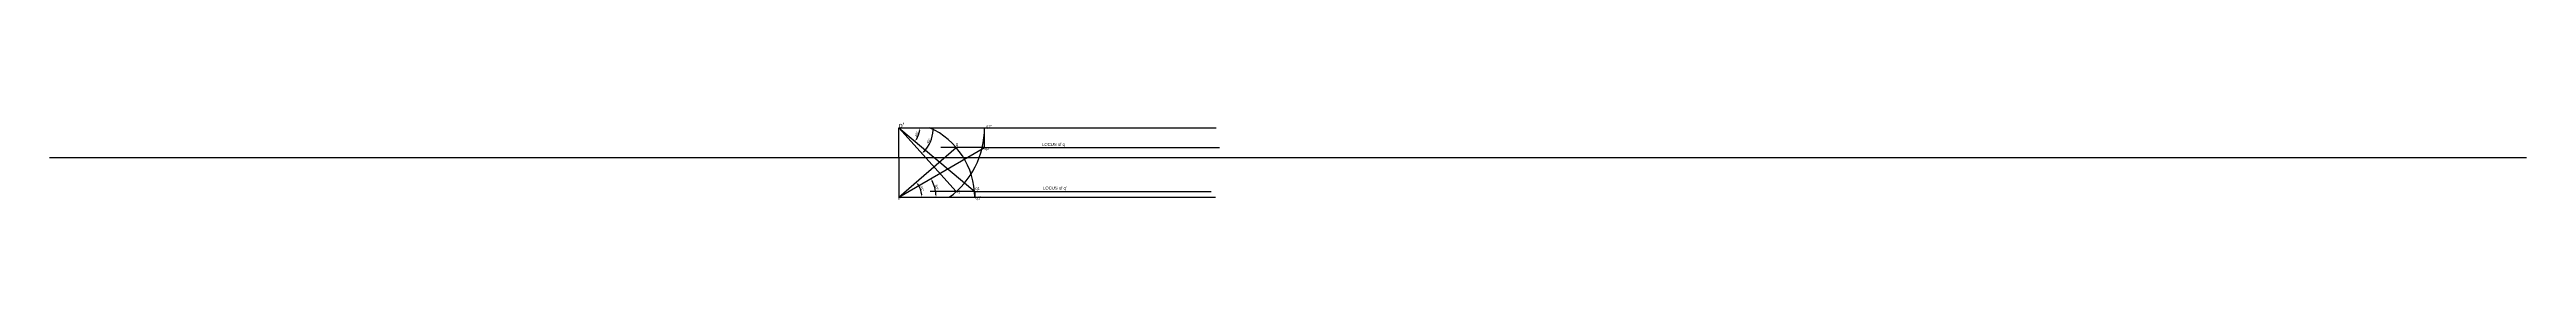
# Model space of a CAD drawing. Header units: millimetres. Extents: x 1496 to 3996, y 1968 to 2046.
import ezdxf

# ---------------------------------------------------------------- set-up
doc = ezdxf.new("R2010")
doc.units = ezdxf.units.MM
doc.styles.get("Standard").update_dxf_attribs({"font": 'arial.ttf'})
doc.dimstyles.new('ISO-25', dxfattribs={"dimtxt": 2.5, "dimasz": 2.5, "dimexe": 1.25, "dimexo": 0.625, "dimtad": 1, "dimtxsty": 'Standard', "dimcen": 2.5, "dimadec": 0, "dimazin": 0, "dimtfac": 1, "dimtmove": 0, "dimatfit": 3, "dimfxl": 1, "dimarcsym": 0})

# ---------------------------------------------------------------- blocks, each defined once
blk = doc.blocks.new('*D2')
at = {"color": 0, "lineweight": -2, "transparency": 16777216}
blk.add_arc((2352.8, 1970.5), 23.3, 6.1607, 34.585, dxfattribs=at)
at = {"color": 0, "transparency": 16777216}
for points in [[(2371.7, 1983.5), (2372.3, 1984), (2370.5, 1985.7)], [(2376.4, 1973), (2375.6, 1973), (2376.1, 1970.5)]]:
    blk.add_solid(points, dxfattribs=at)
at = {"layer": 'Defpoints', "color": 0, "transparency": 16777216}
for p in [(2410.9, 2020.5), (2375.5, 1976), (2352.8, 1970.5), (2352.8, 1970.5), (2672.5, 1970.5)]:
    blk.add_point(p, dxfattribs=at)
at = {"color": 0, "transparency": 16777216, "insert": (2376.4, 1979.3), "char_height": 2.5, "attachment_point": 5, "rotation": 290.3729}
blk.add_mtext('41°', dxfattribs=at)
blk = doc.blocks.new('*D3')
at = {"color": 0, "lineweight": -2, "transparency": 16777216}
blk.add_arc((2352.8, 1970.5), 37.6, 3.8125, 26.1875, dxfattribs=at)
at = {"color": 0, "transparency": 16777216}
for points in [[(2386.2, 1986.9), (2386.9, 1987.3), (2385.4, 1989.3)], [(2390.8, 1973), (2389.9, 1973), (2390.4, 1970.5)]]:
    blk.add_solid(points, dxfattribs=at)
at = {"layer": 'Defpoints', "color": 0, "transparency": 16777216}
for p in [(2439.4, 2020.5), (2389.8, 1977), (2352.8, 1970.5), (2352.8, 1970.5), (2672.5, 1970.5)]:
    blk.add_point(p, dxfattribs=at)
at = {"color": 0, "transparency": 16777216, "insert": (2391, 1980.7), "char_height": 2.5, "attachment_point": 5, "rotation": 285}
blk.add_mtext('30°', dxfattribs=at)
blk = doc.blocks.new('*D4')
at = {"color": 0, "lineweight": -2, "transparency": 16777216}
blk.add_arc((2352.8, 2040.5), 21.3, 326.7316, 353.2684, dxfattribs=at)
at = {"color": 0, "transparency": 16777216}
for points in [[(2371, 2028.6), (2370.3, 2029.1), (2369.1, 2026.8)], [(2373.6, 2038.1), (2374.4, 2038), (2374.1, 2040.5)]]:
    blk.add_solid(points, dxfattribs=at)
at = {"layer": 'Defpoints', "color": 0, "transparency": 16777216}
for p in [(2352.8, 2040.5), (2352.8, 2040.5), (2371.9, 2031), (2673.1, 2040.5), (2429.4, 1976.2)]:
    blk.add_point(p, dxfattribs=at)
at = {"color": 0, "transparency": 16777216, "insert": (2371.1, 2033.9), "char_height": 2.5, "attachment_point": 5, "rotation": 70}
blk.add_mtext('40°', dxfattribs=at)
blk = doc.blocks.new('*D5')
at = {"color": 0, "lineweight": -2, "transparency": 16777216}
blk.add_arc((2352.8, 2040.5), 34.9, 316.1808, 355.8979, dxfattribs=at)
at = {"color": 0, "transparency": 16777216}
for points in [[(2387.3, 2038), (2388.1, 2038), (2387.8, 2040.5)], [(2378.3, 2016), (2377.7, 2016.6), (2376.2, 2014.6)]]:
    blk.add_solid(points, dxfattribs=at)
at = {"layer": 'Defpoints', "color": 0, "transparency": 16777216}
for p in [(2352.8, 2040.5), (2352.8, 2040.5), (2673.1, 2040.5), (2382.5, 2022), (2410.9, 1976.2)]:
    blk.add_point(p, dxfattribs=at)
at = {"color": 0, "transparency": 16777216, "insert": (2383, 2027.1), "char_height": 2.5, "attachment_point": 5, "rotation": 66.0393}
blk.add_mtext('48°', dxfattribs=at)

msp = doc.modelspace()

# ---------------------------------------------------------------- linework, layer by layer
for p, q in [((2352.84, 2010.524), (2352.84, 2040.524)), ((2352.84, 2040.524), (2429.444, 1976.245)), ((2352.84, 2040.524), (2673.133, 2040.524)), ((2439.442, 2020.524), (2439.442, 2040.341)), ((1495.773, 2010.524), (3995.524, 2010.524)), ((2352.84, 1970.524), (2439.442, 2020.524)), ((2352.84, 2010.524), (2352.84, 1970.524)), ((2439.442, 2020.524), (2395.347, 2020.524)), ((2439.442, 2020.524), (2676.629, 2020.524)), ((2429.444, 1976.245), (2384.541, 1976.245)), ((2429.444, 1976.245), (2668.048, 1976.245)), ((2429.444, 1976.245), (2429.444, 1970.524)), ((2352.84, 1970.524), (2672.497, 1970.524))]:
    msp.add_line(p, q)
at = {"lineweight": 30}
for p, q in [((2352.84, 2040.524), (2410.877, 1976.245)), ((2352.84, 1970.524), (2410.876, 2020.524))]:
    msp.add_line(p, q, dxfattribs=at)
for centre, radius, start, end in [((2352.84, 1970.524), 76.604, 0, 66.03378), ((2352.84, 2040.524), 86.603, 306.070944, 0)]:
    msp.add_arc(centre, radius, start, end)

# ---------------------------------------------------------------- texts
for s, height, p in [("p'", 5.0032, (2352.84, 2040.524)), ('q', 3.533, (2410.33, 2022.144)), ("q2'", 3.0668, (2440.89, 2040.235)), ('LOCUS of q', 3.0668, (2497.429, 2022.19)), ('q2', 3.0668, (2439.442, 2017.959)), ("q'", 3.0668, (2411.749, 1974.651)), ('q1', 3.0668, (2430.056, 1977.887)), ("LOCUS of q'", 3.06684, (2498.425, 1978.26)), ('p', 3.067, (2352.098, 1968.553)), ("q1'", 3.0668, (2430.305, 1968.429))]:
    msp.add_text(s, height=height).set_placement(p)

# ---------------------------------------------------------------- dimensions: what is measured, and where the dimension line sits
for base, line1, line2, picture, middle in [((2371.866, 2030.968), ((2352.84, 2040.524), (2673.133, 2040.524)), ((2352.84, 2040.524), (2429.444, 1976.245)), '*D4', (2371.06, 2033.892)), ((2382.476, 2022.043), ((2352.84, 2040.524), (2673.133, 2040.524)), ((2352.84, 2040.524), (2410.877, 1976.245)), '*D5', (2383.019, 2027.112)), ((2375.451, 1975.986), ((2352.84, 1970.524), (2410.876, 2020.524)), ((2352.84, 1970.524), (2672.497, 1970.524)), '*D2', (2376.409, 1979.276)), ((2389.847, 1977.049), ((2352.84, 1970.524), (2439.442, 2020.524)), ((2352.84, 1970.524), (2672.497, 1970.524)), '*D3', (2390.975, 1980.742))]:
    dim = msp.add_angular_dim_2l(base=base, line1=line1, line2=line2, dimstyle='ISO-25')
    dim.commit()
    dim.dimension.update_dxf_attribs({"geometry": picture, "text_midpoint": middle})

doc.saveas('drawing.dxf')
